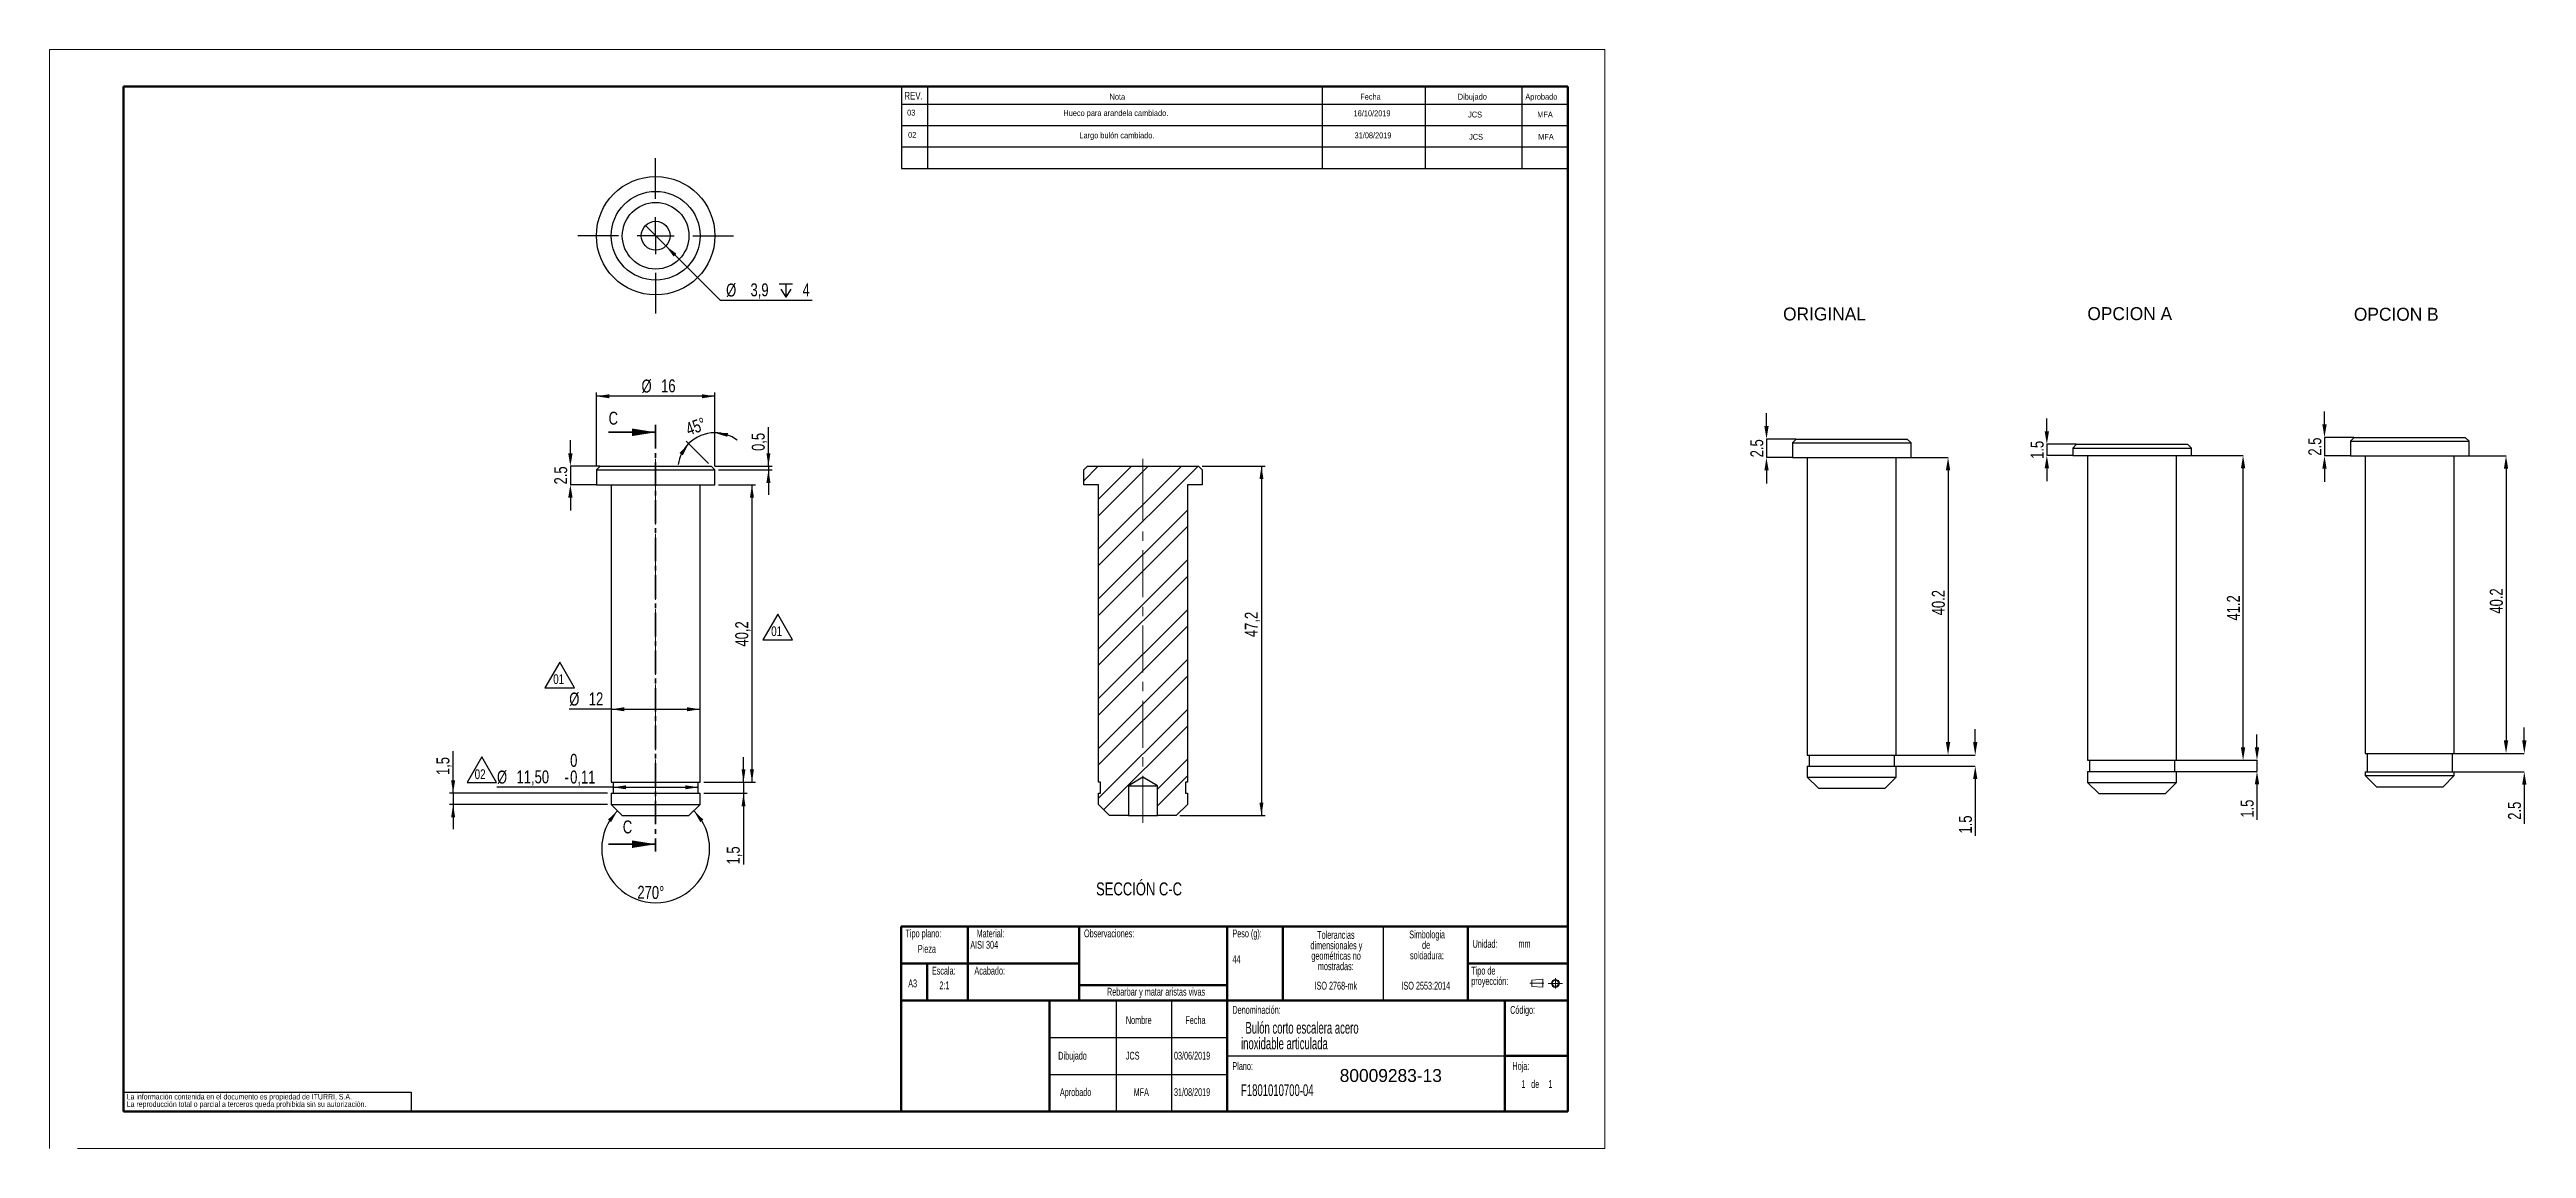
# Model space of a CAD drawing. Header units: millimetres. Extents: x 0 to 2826, y 0 to 813.
# Drawn here: x 0 to 669, y 0 to 297 of the extents above.
import ezdxf

# ---------------------------------------------------------------- set-up
doc = ezdxf.new("R2010")
doc.units = ezdxf.units.MM
doc.header["$PDSIZE"] = -1
doc.linetypes.add('CENTER', pattern=[10.16, 6.35, -1.27, 1.27, -1.27])
doc.linetypes.add('CENTERX2', pattern=[20.32, 12.7, -2.54, 2.54, -2.54])
doc.layers.add('FORMATO', color=7, linetype='Continuous')
doc.layers.add('SLD-0', color=179, linetype='Continuous')
doc.styles.add('SLDTEXTSTYLE0', font='TXT', dxfattribs={"width": 0.75})
doc.styles.add('SLDTEXTSTYLE1', font='TXT', dxfattribs={"width": 0.605})
doc.dimstyles.new('SLDDIMSTYLE0', dxfattribs={"dimtxt": 3.5, "dimasz": 3.5, "dimexe": 0, "dimexo": 0.0625, "dimgap": 0.875, "dimtad": 1, "dimdec": 4, "dimlfac": 0.5, "dimzin": 12, "dimdsep": 46, "dimtxsty": 'SLDTEXTSTYLE0', "dimsah": 1, "dimcen": 0.09, "dimazin": 3, "dimtfac": 1, "dimtofl": 0, "dimtmove": 0, "dimatfit": 3, "dimfxl": 1, "dimfrac": 2, "dimtolj": 1, "dimtzin": 12, "dimarcsym": 0})
doc.dimstyles.new('SLDDIMSTYLE1', dxfattribs={"dimtxt": 3.5, "dimasz": 3.5, "dimexe": 0, "dimexo": 0.0625, "dimgap": 0.875, "dimtad": 1, "dimdec": 1, "dimlfac": 0.5, "dimrnd": 1e-09, "dimzin": 12, "dimdsep": 46, "dimtxsty": 'SLDTEXTSTYLE0', "dimsah": 1, "dimcen": 0.09, "dimadec": 0, "dimazin": 3, "dimtfac": 1, "dimtdec": 1, "dimtofl": 0, "dimtmove": 0, "dimatfit": 3, "dimfxl": 1, "dimfrac": 2, "dimtolj": 1, "dimtzin": 12, "dimarcsym": 0})
doc.dimstyles.new('SLDDIMSTYLE2', dxfattribs={"dimtxt": 3.5, "dimasz": 3.5, "dimexe": 0, "dimexo": 0.0625, "dimgap": 0.875, "dimtad": 1, "dimdec": 1, "dimlfac": 0.5, "dimrnd": 1e-09, "dimdsep": 46, "dimtxsty": 'SLDTEXTSTYLE0', "dimsah": 1, "dimcen": 0.09, "dimadec": 0, "dimazin": 2, "dimtfac": 1, "dimtdec": 1, "dimtmove": 0, "dimatfit": 0, "dimfxl": 1, "dimfrac": 2, "dimtolj": 1, "dimtzin": 12, "dimarcsym": 0})
doc.dimstyles.new('SLDDIMSTYLE3', dxfattribs={"dimtxt": 3.5, "dimasz": 3.5, "dimexe": 0, "dimexo": 0.0625, "dimgap": 0.875, "dimtad": 1, "dimdec": 1, "dimlfac": 0.5, "dimrnd": 1e-09, "dimzin": 12, "dimdsep": 46, "dimtxsty": 'SLDTEXTSTYLE0', "dimsah": 1, "dimcen": 0.09, "dimadec": 0, "dimazin": 3, "dimtfac": 1, "dimtdec": 1, "dimtmove": 0, "dimatfit": 0, "dimfxl": 1, "dimfrac": 2, "dimtolj": 1, "dimtzin": 12, "dimarcsym": 0})
doc.dimstyles.new('SLDDIMSTYLE4', dxfattribs={"dimtxt": 3.5, "dimasz": 3.5, "dimexe": 0, "dimexo": 0.0625, "dimgap": 0.875, "dimtad": 1, "dimlfac": 0.5, "dimrnd": 1e-09, "dimzin": 12, "dimdsep": 46, "dimtxsty": 'SLDTEXTSTYLE0', "dimsah": 1, "dimcen": 0.09, "dimadec": 0, "dimazin": 3, "dimtol": 1, "dimtm": 0.11, "dimtfac": 1, "dimtofl": 0, "dimtmove": 0, "dimatfit": 3, "dimfxl": 1, "dimfrac": 2, "dimtolj": 1, "dimarcsym": 0})
doc.dimstyles.new('SLDDIMSTYLE5', dxfattribs={"dimtxt": 3.5, "dimasz": 3.5, "dimexe": 0, "dimexo": 0.0625, "dimgap": 0.875, "dimtad": 0, "dimtih": 1, "dimtoh": 1, "dimdec": 1, "dimlfac": 0.5, "dimrnd": 1e-09, "dimzin": 12, "dimdsep": 46, "dimtxsty": 'SLDTEXTSTYLE0', "dimblk1": 'NONE', "dimsah": 1, "dimcen": 0, "dimadec": 0, "dimazin": 3, "dimtfac": 1, "dimtdec": 1, "dimtmove": 0, "dimatfit": 3, "dimldrblk": 'NONE', "dimfxl": 1, "dimfrac": 2, "dimtolj": 1, "dimtzin": 12, "dimarcsym": 0})

msp = doc.modelspace()

# ---------------------------------------------------------------- texts
at = {"char_height": 3.5, "attachment_point": 1}
for s, width, insert in [('OPCION A', 38.0470145, (550.26364, 227.36646)), ('ORIGINAL', 38.0470145, (468.10516, 227.2771)), ('OPCION B', 38.0470145, (622.23209, 227.20125)), ('80009283-13', 41.2976985, (348.37901, 21.47971))]:
    msp.add_mtext_dynamic_manual_height_columns(s, width=width, gutter_width=17.5, heights=[0], dxfattribs=dict(at, insert=insert))
at = {"color": 7, "linetype": 'Continuous', "char_height": 3.5, "attachment_point": 1, "style": 'SLDTEXTSTYLE0'}
for insert in [(150.96739, 199.10898), (154.79486, 88.64839)]:
    msp.add_mtext('C', dxfattribs=dict(at, insert=insert))
at = {"layer": 'FORMATO', "style": 'SLDTEXTSTYLE0'}
for s, insert, char_height, attachment_point in [('REV.', (230.8357, 285.55214), 2.116667, 1), ('Nota', (286.22438, 285.02582), 1.5875, 1), ('Fecha', (353.92641, 285.02582), 1.5875, 1), ('Dibujado', (380.26085, 285.02582), 1.5875, 1), ('Aprobado', (398.51007, 285.02582), 1.5875, 1), ('03', (232.68541, 280.74534), 1.5875, 2), ('02', (232.94322, 274.71361), 1.5875, 2), ('Hueco para arandela cambiado.', (287.92843, 280.61506), 1.5875, 2), ('Largo bulón cambiado.', (288.22096, 274.58334), 1.5875, 2), ('16/10/2019', (357.11371, 280.55), 1.5875, 2), ('31/08/2019', (357.37153, 274.57962), 1.5875, 2), ('JCS', (384.92612, 280.22424), 1.5875, 2), ('MFA', (403.82401, 280.22424), 1.5875, 2), ('JCS', (385.18393, 274.19251), 1.5875, 2), ('MFA', (404.08182, 274.19251), 1.5875, 2), ('SECCIÓN C-C', (294.20046, 71.8981), 3.5, 2)]:
    msp.add_mtext(s, dxfattribs=dict(at, insert=insert, char_height=char_height, attachment_point=attachment_point))
at = {"layer": 'SLD-0', "style": 'SLDTEXTSTYLE1'}
for s, insert, char_height, attachment_point in [('Tipo plano:', (231.12929, 59.18086), 2.1166667, 1), ('Tipo plano:', (231.12929, 59.18086), 2.1166667, 1), ('Pieza', (234.47259, 55.0192), 2.116667, 1), ('Pieza', (234.47259, 55.0192), 2.116667, 1), ('AISI 304', (248.63483, 56.10576), 2.116667, 1), ('AISI 304', (248.63483, 56.10576), 2.116667, 1), ('Material:', (250.32967, 59.18086), 2.116667, 1), ('Material:', (250.32967, 59.18086), 2.116667, 1), ('Observaciones:', (279.33862, 59.18086), 2.1166667, 1), ('Observaciones:', (279.33862, 59.18086), 2.1166667, 1), ('Peso (g):', (319.40306, 59.18086), 2.116667, 1), ('Peso (g):', (319.40306, 59.18086), 2.116667, 1), ('Unidad:', (384.24615, 56.37063), 2.116667, 1), ('Unidad:', (384.24615, 56.37063), 2.116667, 1), ('mm', (396.66218, 56.37063), 2.116667, 1), ('mm', (396.66218, 56.37063), 2.116667, 1), ('Escala:', (238.2631, 49.10147), 2.116667, 1), ('Escala:', (238.2631, 49.10147), 2.116667, 1), ('Acabado:', (249.73828, 49.10147), 2.116667, 1), ('Acabado:', (249.73828, 49.10147), 2.116667, 1), ('44', (319.40306, 52.18131), 2.116667, 1), ('44', (319.40306, 52.18131), 2.116667, 1), ('A3', (231.85935, 45.67437), 2.116667, 1), ('A3', (231.85935, 45.67437), 2.116667, 1), ('2:1', (240.29023, 45.13474), 2.116667, 1), ('2:1', (240.29023, 45.13474), 2.116667, 1), ('Rebarbar y matar aristas vivas', (298.78549, 43.42373), 2.1166667, 2), ('Rebarbar y matar aristas vivas', (298.78549, 43.42373), 2.1166667, 2), ('ISO 2768-mk', (347.33661, 45.06002), 2.1166667, 2), ('ISO 2768-mk', (347.33661, 45.06002), 2.1166667, 2), ('ISO 2553:2014', (371.62539, 45.06002), 2.1166667, 2), ('ISO 2553:2014', (371.62539, 45.06002), 2.1166667, 2), ('Nombre', (290.63775, 35.75483), 2.116667, 1), ('Nombre', (290.63775, 35.75483), 2.116667, 1), ('Fecha', (306.70833, 35.75483), 2.116667, 1), ('Fecha', (306.70833, 35.75483), 2.116667, 1), ('Denominación:', (319.40306, 38.51431), 2.1166667, 1), ('Denominación:', (319.40306, 38.51431), 2.1166667, 1), ('Código:', (394.39794, 38.51431), 2.116667, 1), ('Código:', (394.39794, 38.51431), 2.116667, 1), ('Dibujado', (272.37319, 26.14031), 2.116667, 1), ('Dibujado', (272.37319, 26.14031), 2.116667, 1), ('JCS', (290.63775, 26.14031), 2.116667, 1), ('03/06/2019', (303.62865, 26.14031), 2.116667, 1), ('Plano:', (319.40306, 23.33827), 2.116667, 1), ('Plano:', (319.40306, 23.33827), 2.116667, 1), ('Hoja:', (395.01392, 23.33827), 2.116667, 1), ('Hoja:', (395.01392, 23.33827), 2.116667, 1), ('Aprobado', (272.82454, 16.28236), 2.116667, 1), ('Aprobado', (272.82454, 16.28236), 2.116667, 1), ('MFA', (292.73506, 16.28236), 2.116667, 1), ('31/08/2019', (303.62865, 16.28236), 2.116667, 1), ('F1801010700-04', (321.73897, 17.34676), 3.175, 1), ('F1801010700-04', (321.73897, 17.34676), 3.175, 1), ('1', (397.41271, 18.4749), 2.11667, 1), ('1', (397.41271, 18.4749), 2.11667, 1), ('1', (397.41271, 18.4749), 2.11667, 1), ('1', (397.41271, 18.4749), 2.11667, 1), ('de', (400.0775, 18.4749), 2.116667, 1), ('de', (400.0775, 18.4749), 2.116667, 1), ('de', (400.0775, 18.4749), 2.116667, 1), ('de', (400.0775, 18.4749), 2.116667, 1), ('1', (404.7308, 18.4749), 2.11667, 1), ('1', (404.7308, 18.4749), 2.11667, 1), ('1', (404.7308, 18.4749), 2.11667, 1), ('1', (404.7308, 18.4749), 2.11667, 1)]:
    msp.add_mtext(s, dxfattribs=dict(at, insert=insert, char_height=char_height, attachment_point=attachment_point))

# ---------------------------------------------------------------- blocks, each defined once
blk = doc.blocks.new('Bloque3')
at = {"color": 7, "linetype": 'CENTERX2', "lineweight": 18}
for p, q in [((397.92, 130.06), (394.8, 130.06)), ((398.88, 130.02), (402.16, 130.02)), ((400.52, 128.85), (400.52, 131.19))]:
    blk.add_line(p, q, dxfattribs=at)
at = {"color": 7, "linetype": 'Continuous', "lineweight": 18}
for p, q in [((397.68, 130.95), (395.23, 130.77)), ((395.23, 130.77), (395.23, 129.34)), ((397.68, 129.16), (395.23, 129.34)), ((397.68, 130.95), (397.68, 129.16))]:
    blk.add_line(p, q, dxfattribs=at)
for radius in [0.892, 0.713]:
    blk.add_circle((400.52, 130.02), radius, dxfattribs=at)
blk = doc.blocks.new('SW_NOTE_0')
at = {"layer": 'SLD-0', "color": 0, "attachment_point": 2, "style": 'SLDTEXTSTYLE1'}
for s, insert, char_height in [('dimensionales y', (7.54, -0.09), 2.1167), ('Tolerancias', (7.41, 2.73), 2.1167), ('geométricas no', (7.46, -2.92), 2.1167), ('mostradas:', (7.38, -5.74), 2.117)]:
    blk.add_mtext(s, dxfattribs=dict(at, insert=insert, char_height=char_height))
blk = doc.blocks.new('SW_NOTE_1')
at = {"layer": 'SLD-0', "color": 0, "attachment_point": 1, "style": 'SLDTEXTSTYLE1'}
for s, insert, char_height in [('Tipo de', (0, 2.73), 2.117), ('proyección:', (0, -0.09), 2.1167)]:
    blk.add_mtext(s, dxfattribs=dict(at, insert=insert, char_height=char_height))
blk = doc.blocks.new('SW_NOTE_2')
at = {"layer": 'SLD-0', "color": 0, "char_height": 2.117, "attachment_point": 2, "style": 'SLDTEXTSTYLE1'}
for s, insert in [('Simbologia', (7.11, 2.73)), ('de', (6.84, -0.09)), ('soldadura:', (7.06, -2.92))]:
    blk.add_mtext(s, dxfattribs=dict(at, insert=insert))
blk = doc.blocks.new('SW_NOTE_3')
at = {"layer": 'SLD-0', "color": 0, "char_height": 1.5, "attachment_point": 1, "style": 'SLDTEXTSTYLE0'}
for s, insert in [('La información contenida en el documento es propiedad de ITURRI, S.A.', (0, 1.93)), ('La reproducción total o parcial a terceros queda prohibida sin su autorización.', (0, -0.07))]:
    blk.add_mtext(s, dxfattribs=dict(at, insert=insert))
blk = doc.blocks.new('SW_NOTE_4')
at = {"layer": 'SLD-0', "color": 0, "char_height": 3.175, "attachment_point": 1, "style": 'SLDTEXTSTYLE1'}
for s, insert in [('inoxidable articulada', (0, -0.14)), ('Bulón corto escalera acero', (1.19, 4.09))]:
    blk.add_mtext(s, dxfattribs=dict(at, insert=insert))
blk = doc.blocks.new('SW_NOTE_5')
at = {"layer": 'SLD-0', "color": 0, "attachment_point": 2, "style": 'SLDTEXTSTYLE1'}
for s, insert, char_height in [('dimensionales y', (7.54, -0.09), 2.1167), ('Tolerancias', (7.41, 2.73), 2.1167), ('geométricas no', (7.46, -2.92), 2.1167), ('mostradas:', (7.38, -5.74), 2.117)]:
    blk.add_mtext(s, dxfattribs=dict(at, insert=insert, char_height=char_height))
blk = doc.blocks.new('SW_NOTE_6')
at = {"layer": 'SLD-0', "color": 0, "attachment_point": 1, "style": 'SLDTEXTSTYLE1'}
for s, insert, char_height in [('Tipo de', (0, 2.73), 2.117), ('proyección:', (0, -0.09), 2.1167)]:
    blk.add_mtext(s, dxfattribs=dict(at, insert=insert, char_height=char_height))
blk = doc.blocks.new('SW_NOTE_7')
at = {"layer": 'SLD-0', "color": 0, "char_height": 2.117, "attachment_point": 2, "style": 'SLDTEXTSTYLE1'}
for s, insert in [('Simbologia', (7.11, 2.73)), ('de', (6.84, -0.09)), ('soldadura:', (7.06, -2.92))]:
    blk.add_mtext(s, dxfattribs=dict(at, insert=insert))
blk = doc.blocks.new('SW_NOTE_8')
at = {"layer": 'SLD-0', "color": 0, "char_height": 1.5, "attachment_point": 1, "style": 'SLDTEXTSTYLE0'}
for s, insert in [('La información contenida en el documento es propiedad de ITURRI, S.A.', (0, 1.93)), ('La reproducción total o parcial a terceros queda prohibida sin su autorización.', (0, -0.07))]:
    blk.add_mtext(s, dxfattribs=dict(at, insert=insert))
blk = doc.blocks.new('SW_NOTE_9')
at = {"layer": 'SLD-0', "color": 0, "char_height": 3.175, "attachment_point": 1, "style": 'SLDTEXTSTYLE1'}
for s, insert in [('inoxidable articulada', (0, -0.14)), ('Bulón corto escalera acero', (1.19, 4.09))]:
    blk.add_mtext(s, dxfattribs=dict(at, insert=insert))
blk = doc.blocks.new('Simbolo rev2')
at = {"layer": 'FORMATO'}
for p, q in [((201.4, 1620.3), (181.4, 1585.7)), ((221.4, 1585.7), (201.4, 1620.3)), ((181.4, 1585.7), (221.4, 1585.7))]:
    blk.add_line(p, q, dxfattribs=at)
at = {"layer": 'FORMATO', "insert": (191.7, 1603.6), "char_height": 13.23, "attachment_point": 1, "style": 'SLDTEXTSTYLE0'}
blk.add_mtext('02', dxfattribs=at)
blk = doc.blocks.new('Simbolo rev1')
at = {"layer": 'FORMATO'}
for p, q in [((201.4, 1620.3), (181.4, 1585.7)), ((221.4, 1585.7), (201.4, 1620.3)), ((181.4, 1585.7), (221.4, 1585.7))]:
    blk.add_line(p, q, dxfattribs=at)
at = {"layer": 'FORMATO', "insert": (192.6, 1603.9), "char_height": 13.23, "attachment_point": 1, "style": 'SLDTEXTSTYLE0'}
blk.add_mtext('01', dxfattribs=at)
blk = doc.blocks.new('_D')
at = {"layer": 'FORMATO', "color": 52, "transparency": 16777216}
for p, q in [((179.67, 184.39), (179.67, 194.42)), ((177.96, 185.1), (171.87, 191.19))]:
    blk.add_line(p, q, dxfattribs=at)
for start, end in [(135, 171.69229), (90, 135), (53.30771, 90)]:
    blk.add_arc((179.67, 183.39), 10.03, start, end, dxfattribs=at)
for points in [[(172.57, 190.49), (170.11, 187.94), (170.99, 187.32)], [(179.67, 193.42), (183.03, 192.31), (183.21, 193.37)]]:
    blk.add_solid(points, dxfattribs=at)
at = {"layer": 'FORMATO', "color": 52, "transparency": 16777216, "insert": (171.42, 195.88), "char_height": 3.5, "attachment_point": 1, "rotation": 19.83779, "style": 'SLDTEXTSTYLE0'}
blk.add_mtext('45°', dxfattribs=at)
blk = doc.blocks.new('_D_1')
at = {"layer": 'FORMATO', "color": 52, "transparency": 16777216}
for p, q in [((147.67, 184.39), (147.67, 204.29)), ((179.67, 203.29), (147.67, 203.29)), ((179.67, 184.39), (179.67, 204.29))]:
    blk.add_line(p, q, dxfattribs=at)
for points in [[(147.67, 203.29), (151.17, 202.75), (151.17, 203.83)], [(179.67, 203.29), (176.17, 203.83), (176.17, 202.75)]]:
    blk.add_solid(points, dxfattribs=at)
at = {"layer": 'FORMATO', "color": 52, "transparency": 16777216, "char_height": 3.5, "attachment_point": 1, "style": 'SLDTEXTSTYLE0'}
for s, insert in [('%%c', (159.86, 207.8)), ('16', (165.14, 207.86))]:
    blk.add_mtext(s, dxfattribs=dict(at, insert=insert))
blk = doc.blocks.new('_D_2')
at = {"layer": 'FORMATO', "color": 52, "transparency": 16777216}
for p, q in [((194.12, 184.39), (194.12, 194.97)), ((179.67, 184.39), (195.12, 184.39)), ((180.67, 183.39), (195.12, 183.39)), ((194.12, 184.39), (194.12, 183.39)), ((194.12, 183.39), (194.12, 176.66))]:
    blk.add_line(p, q, dxfattribs=at)
for points in [[(194.12, 184.39), (194.66, 187.89), (193.58, 187.89)], [(194.12, 183.39), (193.58, 179.89), (194.66, 179.89)]]:
    blk.add_solid(points, dxfattribs=at)
at = {"layer": 'FORMATO', "color": 52, "transparency": 16777216, "insert": (189.61, 188.51), "char_height": 3.5, "attachment_point": 1, "rotation": 90, "style": 'SLDTEXTSTYLE0'}
blk.add_mtext('0,5', dxfattribs=at)
blk = doc.blocks.new('_D_3')
at = {"layer": 'Defpoints', "color": 0, "transparency": 16777216}
for p in [(148.67, 184.39), (140.64, 179.39), (147.67, 179.39)]:
    blk.add_point(p, dxfattribs=at)
at = {"layer": 'FORMATO', "color": 0, "lineweight": -2, "transparency": 16777216}
for p, q in [((140.64, 187.89), (140.64, 191.39)), ((148.6, 184.39), (140.64, 184.39)), ((140.64, 184.39), (140.64, 179.39)), ((147.6, 179.39), (140.64, 179.39)), ((140.64, 175.89), (140.64, 172.39))]:
    blk.add_line(p, q, dxfattribs=at)
at = {"layer": 'FORMATO', "color": 0, "transparency": 16777216}
for points in [[(140.06, 187.89), (141.23, 187.89), (140.64, 184.39)], [(140.06, 175.89), (141.23, 175.89), (140.64, 179.39)]]:
    blk.add_solid(points, dxfattribs=at)
at = {"layer": 'FORMATO', "color": 0, "transparency": 16777216, "insert": (136.27, 181.89), "char_height": 3.5, "attachment_point": 2, "rotation": 90, "style": 'SLDTEXTSTYLE0'}
blk.add_mtext('\\A1;2.5', dxfattribs=at)
blk = doc.blocks.new('_D_4')
at = {"layer": 'FORMATO', "color": 52, "transparency": 16777216}
for p, q in [((180.67, 179.39), (190.67, 179.39)), ((189.67, 179.39), (189.67, 98.99)), ((176.67, 98.99), (190.67, 98.99))]:
    blk.add_line(p, q, dxfattribs=at)
for points in [[(189.67, 179.39), (189.13, 175.89), (190.21, 175.89)], [(189.67, 98.99), (190.21, 102.49), (189.13, 102.49)]]:
    blk.add_solid(points, dxfattribs=at)
at = {"layer": 'FORMATO', "color": 52, "transparency": 16777216, "insert": (185.16, 135.65), "char_height": 3.5, "attachment_point": 1, "rotation": 90, "style": 'SLDTEXTSTYLE0'}
blk.add_mtext('40,2', dxfattribs=at)
blk = doc.blocks.new('_D_5')
at = {"layer": 'FORMATO', "color": 52, "transparency": 16777216}
for q in [(140.34, 118.7), (175.67, 118.7)]:
    blk.add_line((151.67, 118.7), q, dxfattribs=at)
for points in [[(151.67, 118.7), (155.17, 118.16), (155.17, 119.24)], [(175.67, 118.7), (172.17, 119.24), (172.17, 118.16)]]:
    blk.add_solid(points, dxfattribs=at)
at = {"layer": 'FORMATO', "color": 52, "transparency": 16777216, "char_height": 3.5, "attachment_point": 1, "style": 'SLDTEXTSTYLE0'}
for s, insert in [('%%c', (140.34, 123.21)), ('12', (145.62, 123.26))]:
    blk.add_mtext(s, dxfattribs=dict(at, insert=insert))
blk = doc.blocks.new('_D_6')
at = {"layer": 'FORMATO', "color": 52, "transparency": 16777216}
for p, q in [((187.39, 98.99), (187.39, 105.73)), ((176.67, 98.99), (188.39, 98.99)), ((176.67, 95.99), (188.39, 95.99)), ((187.39, 98.99), (187.39, 95.99)), ((187.39, 95.99), (187.39, 76.76))]:
    blk.add_line(p, q, dxfattribs=at)
for points in [[(187.39, 98.99), (187.93, 102.49), (186.86, 102.49)], [(187.39, 95.99), (186.86, 92.49), (187.93, 92.49)]]:
    blk.add_solid(points, dxfattribs=at)
at = {"layer": 'FORMATO', "color": 52, "transparency": 16777216, "insert": (182.88, 76.76), "char_height": 3.5, "attachment_point": 1, "rotation": 90, "style": 'SLDTEXTSTYLE0'}
blk.add_mtext('1,5', dxfattribs=at)
blk = doc.blocks.new('_D_7')
at = {"layer": 'FORMATO', "color": 52, "transparency": 16777216}
for q in [(120.82, 97.61), (175.17, 97.61)]:
    blk.add_line((152.17, 97.61), q, dxfattribs=at)
for points in [[(152.17, 97.61), (155.67, 97.08), (155.67, 98.15)], [(175.17, 97.61), (171.67, 98.15), (171.67, 97.08)]]:
    blk.add_solid(points, dxfattribs=at)
at = {"layer": 'FORMATO', "color": 52, "transparency": 16777216, "char_height": 3.5, "attachment_point": 1, "style": 'SLDTEXTSTYLE0'}
for s, insert in [('%%c', (120.82, 102.13)), ('11,50', (126.1, 102.18)), ('0', (140.58, 106.65)), ('0,11', (140.58, 102.13)), ('-', (139.03, 102.13))]:
    blk.add_mtext(s, dxfattribs=dict(at, insert=insert))
blk = doc.blocks.new('_D_8')
at = {"layer": 'FORMATO', "color": 52, "transparency": 16777216}
for p, q in [((108.98, 95.99), (108.98, 107.38)), ((150.67, 95.99), (107.98, 95.99)), ((108.98, 95.99), (108.98, 92.99)), ((150.67, 92.99), (107.98, 92.99)), ((108.98, 92.99), (108.98, 86.26))]:
    blk.add_line(p, q, dxfattribs=at)
for points in [[(108.98, 95.99), (109.52, 99.49), (108.44, 99.49)], [(108.98, 92.99), (108.44, 89.49), (109.52, 89.49)]]:
    blk.add_solid(points, dxfattribs=at)
at = {"layer": 'FORMATO', "color": 52, "transparency": 16777216, "insert": (104.47, 100.91), "char_height": 3.5, "attachment_point": 1, "rotation": 90, "style": 'SLDTEXTSTYLE0'}
blk.add_mtext('1,5', dxfattribs=at)
blk = doc.blocks.new('_D_9')
at = {"layer": 'FORMATO', "color": 52, "transparency": 16777216}
blk.add_arc((163.67, 80.99), 14.57, 135, 45, dxfattribs=at)
for points in [[(153.37, 91.3), (150.78, 88.88), (151.62, 88.21)], [(173.97, 91.3), (175.71, 88.21), (176.56, 88.88)]]:
    blk.add_solid(points, dxfattribs=at)
at = {"layer": 'FORMATO', "color": 52, "transparency": 16777216, "insert": (158.75, 70.99), "char_height": 3.5, "attachment_point": 1, "rotation": 359.38789, "style": 'SLDTEXTSTYLE0'}
blk.add_mtext('270°', dxfattribs=at)
blk = doc.blocks.new('_D_10')
at = {"layer": 'FORMATO', "color": 52, "transparency": 16777216}
for p, q in [((311.25, 184.39), (328.25, 184.39)), ((327.25, 184.39), (327.25, 89.99)), ((305.25, 89.99), (328.25, 89.99))]:
    blk.add_line(p, q, dxfattribs=at)
for points in [[(327.25, 184.39), (326.71, 180.89), (327.79, 180.89)], [(327.25, 89.99), (327.79, 93.49), (326.71, 93.49)]]:
    blk.add_solid(points, dxfattribs=at)
at = {"layer": 'FORMATO', "color": 52, "transparency": 16777216, "insert": (322.74, 138.2), "char_height": 3.5, "attachment_point": 1, "rotation": 90, "style": 'SLDTEXTSTYLE0'}
blk.add_mtext('47,2', dxfattribs=at)
blk = doc.blocks.new('SW_SYMBOL_HOLE_DEPTH')
at = {"layer": 'FORMATO', "color": 0}
for p, q in [((0, 875), (800, 875)), ((100, 555), (400, 75)), ((400, 875), (400, 75)), ((700, 555), (400, 75))]:
    blk.add_line(p, q, dxfattribs=at)
blk = doc.blocks.new('_D_11')
at = {"layer": 'FORMATO', "transparency": 16777216}
for p, q in [((160.91, 249.42), (166.43, 243.91)), ((166.43, 243.91), (181.1, 229.23)), ((181.1, 229.23), (205.9, 229.23))]:
    blk.add_line(p, q, dxfattribs=at)
blk.add_solid([(166.43, 243.91), (168.52, 241.05), (169.28, 241.81)], dxfattribs=at)
at = {"layer": 'FORMATO', "transparency": 16777216, "xscale": 0.004470703125, "yscale": 0.004470703125, "zscale": 0.004470703125}
blk.add_blockref('SW_SYMBOL_HOLE_DEPTH', (197.02, 229.72), dxfattribs=at)
at = {"layer": 'FORMATO', "transparency": 16777216, "char_height": 3.5, "attachment_point": 1, "style": 'SLDTEXTSTYLE0'}
for s, insert in [('%%c', (182.69, 233.74)), ('3,9', (189.28, 233.8)), ('4', (203.33, 233.8))]:
    blk.add_mtext(s, dxfattribs=dict(at, insert=insert))
blk = doc.blocks.new('_NONE')
blk = doc.blocks.new('SW_CENTERMARKSYMBOL_0')
at = {"layer": 'FORMATO', "color": 0}
for p, q in [((0, 10), (0, 21)), ((-10, 0), (-21, 0)), ((0, 0), (-5, 0)), ((0, 0), (0, 5)), ((0, 0), (0, -5)), ((0, 0), (5, 0)), ((10, 0), (21, 0)), ((0, -10), (0, -21))]:
    blk.add_line(p, q, dxfattribs=at)
blk = doc.blocks.new('*D33')
at = {"layer": 'Defpoints', "color": 0, "transparency": 16777216}
for p in [(539.32, 187.3), (546.34, 187.3), (547.34, 190.3)]:
    blk.add_point(p, dxfattribs=at)
at = {"layer": 'FORMATO', "color": 0, "lineweight": -2, "transparency": 16777216}
for p, q in [((539.32, 193.8), (539.32, 197.3)), ((547.28, 190.3), (539.32, 190.3)), ((539.32, 190.3), (539.32, 187.3)), ((546.28, 187.3), (539.32, 187.3)), ((539.32, 183.8), (539.32, 180.3))]:
    blk.add_line(p, q, dxfattribs=at)
at = {"layer": 'FORMATO', "color": 0, "transparency": 16777216}
for points in [[(538.74, 193.8), (539.91, 193.8), (539.32, 190.3)], [(538.74, 183.8), (539.91, 183.8), (539.32, 187.3)]]:
    blk.add_solid(points, dxfattribs=at)
at = {"layer": 'FORMATO', "color": 0, "transparency": 16777216, "insert": (534.95, 188.8), "char_height": 3.5, "attachment_point": 2, "rotation": 90, "style": 'SLDTEXTSTYLE0'}
blk.add_mtext('\\A1;1.5', dxfattribs=at)
blk = doc.blocks.new('*D42')
at = {"layer": 'Defpoints', "color": 0, "transparency": 16777216}
for p in [(574.34, 187.3), (592.31, 187.3), (574.34, 104.9)]:
    blk.add_point(p, dxfattribs=at)
at = {"layer": 'FORMATO', "color": 0, "lineweight": -2, "transparency": 16777216}
for p, q in [((574.41, 187.3), (592.31, 187.3)), ((592.31, 108.4), (592.31, 183.8)), ((574.41, 104.9), (592.31, 104.9))]:
    blk.add_line(p, q, dxfattribs=at)
at = {"layer": 'FORMATO', "color": 0, "transparency": 16777216}
for points in [[(591.73, 183.8), (592.89, 183.8), (592.31, 187.3)], [(591.73, 108.4), (592.89, 108.4), (592.31, 104.9)]]:
    blk.add_solid(points, dxfattribs=at)
at = {"layer": 'FORMATO', "color": 0, "transparency": 16777216, "insert": (589.69, 146.1), "char_height": 3.5, "attachment_point": 5, "rotation": 90, "style": 'SLDTEXTSTYLE0'}
blk.add_mtext('\\A1;41.2', dxfattribs=at)
blk = doc.blocks.new('*D47')
at = {"layer": 'Defpoints', "color": 0, "transparency": 16777216}
for p in [(471.65, 191.73), (463.62, 186.73), (470.65, 186.73)]:
    blk.add_point(p, dxfattribs=at)
at = {"layer": 'FORMATO', "color": 0, "lineweight": -2, "transparency": 16777216}
for p, q in [((463.62, 195.23), (463.62, 198.73)), ((471.58, 191.73), (463.62, 191.73)), ((463.62, 191.73), (463.62, 186.73)), ((470.58, 186.73), (463.62, 186.73)), ((463.62, 183.23), (463.62, 179.73))]:
    blk.add_line(p, q, dxfattribs=at)
at = {"layer": 'FORMATO', "color": 0, "transparency": 16777216}
for points in [[(463.04, 195.23), (464.21, 195.23), (463.62, 191.73)], [(463.04, 183.23), (464.21, 183.23), (463.62, 186.73)]]:
    blk.add_solid(points, dxfattribs=at)
at = {"layer": 'FORMATO', "color": 0, "transparency": 16777216, "insert": (459.25, 189.23), "char_height": 3.5, "attachment_point": 2, "rotation": 90, "style": 'SLDTEXTSTYLE0'}
blk.add_mtext('\\A1;2.5', dxfattribs=at)
blk = doc.blocks.new('*D48')
at = {"layer": 'Defpoints', "color": 0, "transparency": 16777216}
for p in [(502.65, 186.73), (498.65, 106.33), (512.65, 106.33)]:
    blk.add_point(p, dxfattribs=at)
at = {"layer": 'FORMATO', "color": 0, "lineweight": -2, "transparency": 16777216}
for p, q in [((502.71, 186.73), (512.65, 186.73)), ((512.65, 183.23), (512.65, 109.83)), ((498.71, 106.33), (512.65, 106.33))]:
    blk.add_line(p, q, dxfattribs=at)
at = {"layer": 'FORMATO', "color": 0, "transparency": 16777216}
for points in [[(512.06, 183.23), (513.23, 183.23), (512.65, 186.73)], [(512.06, 109.83), (513.23, 109.83), (512.65, 106.33)]]:
    blk.add_solid(points, dxfattribs=at)
at = {"layer": 'FORMATO', "color": 0, "transparency": 16777216, "insert": (508.27, 147.51), "char_height": 3.5, "attachment_point": 2, "rotation": 90, "style": 'SLDTEXTSTYLE0'}
blk.add_mtext('\\A1;40.2', dxfattribs=at)
blk = doc.blocks.new('*D56')
at = {"layer": 'Defpoints', "color": 0, "transparency": 16777216}
for p in [(622.32, 192.18), (614.29, 187.18), (621.32, 187.18)]:
    blk.add_point(p, dxfattribs=at)
at = {"layer": 'FORMATO', "color": 0, "lineweight": -2, "transparency": 16777216}
for p, q in [((614.29, 195.68), (614.29, 199.18)), ((622.25, 192.18), (614.29, 192.18)), ((614.29, 192.18), (614.29, 187.18)), ((621.25, 187.18), (614.29, 187.18)), ((614.29, 183.68), (614.29, 180.18))]:
    blk.add_line(p, q, dxfattribs=at)
at = {"layer": 'FORMATO', "color": 0, "transparency": 16777216}
for points in [[(613.71, 195.68), (614.88, 195.68), (614.29, 192.18)], [(613.71, 183.68), (614.88, 183.68), (614.29, 187.18)]]:
    blk.add_solid(points, dxfattribs=at)
at = {"layer": 'FORMATO', "color": 0, "transparency": 16777216, "insert": (609.92, 189.68), "char_height": 3.5, "attachment_point": 2, "rotation": 90, "style": 'SLDTEXTSTYLE0'}
blk.add_mtext('\\A1;2.5', dxfattribs=at)
blk = doc.blocks.new('*D57')
at = {"layer": 'Defpoints', "color": 0, "transparency": 16777216}
for p in [(653.32, 187.18), (649.32, 106.78), (663.32, 106.78)]:
    blk.add_point(p, dxfattribs=at)
at = {"layer": 'FORMATO', "color": 0, "lineweight": -2, "transparency": 16777216}
for p, q in [((653.38, 187.18), (663.32, 187.18)), ((663.32, 183.68), (663.32, 110.28)), ((649.38, 106.78), (663.32, 106.78))]:
    blk.add_line(p, q, dxfattribs=at)
at = {"layer": 'FORMATO', "color": 0, "transparency": 16777216}
for points in [[(662.73, 183.68), (663.9, 183.68), (663.32, 187.18)], [(662.73, 110.28), (663.9, 110.28), (663.32, 106.78)]]:
    blk.add_solid(points, dxfattribs=at)
at = {"layer": 'FORMATO', "color": 0, "transparency": 16777216, "insert": (658.94, 147.96), "char_height": 3.5, "attachment_point": 2, "rotation": 90, "style": 'SLDTEXTSTYLE0'}
blk.add_mtext('\\A1;40.2', dxfattribs=at)
blk = doc.blocks.new('*D58')
at = {"layer": 'Defpoints', "color": 0, "transparency": 16777216}
for p in [(498.65, 106.33), (498.65, 103.33), (519.99, 106.33)]:
    blk.add_point(p, dxfattribs=at)
at = {"layer": 'FORMATO', "color": 0, "lineweight": -2, "transparency": 16777216}
for p, q in [((519.99, 109.83), (519.99, 113.33)), ((498.71, 106.33), (519.99, 106.33)), ((498.71, 103.33), (519.99, 103.33)), ((519.99, 99.83), (519.99, 84.5))]:
    blk.add_line(p, q, dxfattribs=at)
at = {"layer": 'FORMATO', "color": 0, "transparency": 16777216}
for points in [[(519.41, 109.83), (520.57, 109.83), (519.99, 106.33)], [(519.41, 99.83), (520.57, 99.83), (519.99, 103.33)]]:
    blk.add_solid(points, dxfattribs=at)
at = {"layer": 'FORMATO', "color": 0, "transparency": 16777216, "insert": (517.36, 87.56), "char_height": 3.5, "attachment_point": 5, "rotation": 90, "style": 'SLDTEXTSTYLE0'}
blk.add_mtext('\\A1;1.5', dxfattribs=at)
blk = doc.blocks.new('*D59')
at = {"layer": 'Defpoints', "color": 0, "transparency": 16777216}
for p in [(649.32, 106.78), (649.32, 101.78), (668.25, 101.78)]:
    blk.add_point(p, dxfattribs=at)
at = {"layer": 'FORMATO', "color": 0, "lineweight": -2, "transparency": 16777216}
for p, q in [((668.25, 110.28), (668.25, 113.78)), ((649.38, 106.78), (668.25, 106.78)), ((649.38, 101.78), (668.25, 101.78)), ((668.25, 98.28), (668.25, 87.78))]:
    blk.add_line(p, q, dxfattribs=at)
at = {"layer": 'FORMATO', "color": 0, "transparency": 16777216}
for points in [[(667.67, 110.28), (668.83, 110.28), (668.25, 106.78)], [(667.67, 98.28), (668.83, 98.28), (668.25, 101.78)]]:
    blk.add_solid(points, dxfattribs=at)
at = {"layer": 'FORMATO', "color": 0, "transparency": 16777216, "insert": (665.62, 91.28), "char_height": 3.5, "attachment_point": 5, "rotation": 90, "style": 'SLDTEXTSTYLE0'}
blk.add_mtext('\\A1;2.5', dxfattribs=at)
blk = doc.blocks.new('*D60')
at = {"layer": 'Defpoints', "color": 0, "transparency": 16777216}
for p in [(574.34, 104.9), (574.34, 101.9), (596.07, 101.9)]:
    blk.add_point(p, dxfattribs=at)
at = {"layer": 'FORMATO', "color": 0, "lineweight": -2, "transparency": 16777216}
for p, q in [((596.07, 108.4), (596.07, 111.9)), ((574.41, 104.9), (596.07, 104.9)), ((574.41, 101.9), (596.07, 101.9)), ((596.07, 104.9), (596.07, 101.9)), ((596.07, 98.4), (596.07, 88.78))]:
    blk.add_line(p, q, dxfattribs=at)
at = {"layer": 'FORMATO', "color": 0, "transparency": 16777216}
for points in [[(595.48, 108.4), (596.65, 108.4), (596.07, 104.9)], [(595.48, 98.4), (596.65, 98.4), (596.07, 101.9)]]:
    blk.add_solid(points, dxfattribs=at)
at = {"layer": 'FORMATO', "color": 0, "transparency": 16777216, "insert": (593.44, 91.84), "char_height": 3.5, "attachment_point": 5, "rotation": 90, "style": 'SLDTEXTSTYLE0'}
blk.add_mtext('\\A1;1.5', dxfattribs=at)

# ---------------------------------------------------------------- dimensions: what is measured, and where the dimension line sits
at = {"layer": 'FORMATO'}
dim = msp.add_diameter_dim_2p(p1=(160.90967, 249.42383), p2=(166.42511, 243.9084), text='<> {\\fGDT;x} 4\\P', dimstyle='SLDDIMSTYLE5', dxfattribs=at)
dim.commit()
dim.dimension.update_dxf_attribs({"geometry": '_D_11', "text_midpoint": (194.29548, 232.03519), "dimtype": 163})
at = {"layer": 'FORMATO', "color": 52}
for base, p1, p2, dimstyle, picture, middle in [((147.66739, 203.29128), (179.66739, 183.39426), (147.66739, 183.39426), 'SLDDIMSTYLE1', '_D_1', (165.08769, 203.29128)), ((175.66739, 118.69823), (151.66739, 98.99426), (175.66739, 98.99426), 'SLDDIMSTYLE1', '_D_5', (145.56206, 118.69823)), ((175.16739, 97.61381), (152.16739, 98.99426), (175.16739, 98.99426), 'SLDDIMSTYLE4', '_D_7', (135.22996, 97.61381))]:
    dim = msp.add_linear_dim(base=base, p1=p1, p2=p2, text='%%c<>', dimstyle=dimstyle, dxfattribs=at)
    dim.commit()
    dim.dimension.update_dxf_attribs({"geometry": picture, "text_midpoint": middle, "dimtype": 160})
for base, line1, line2, picture, middle in [((175.82901, 192.66093), ((179.66739, 179.39426), (179.66739, 183.39426)), ((178.66739, 184.39426), (179.66739, 183.39426)), '_D', (176.26357, 192.82921)), ((163.66739, 95.56242), ((154.66739, 89.99426), (151.66739, 92.99426)), ((172.66739, 89.99426), (175.66739, 92.99426)), '_D_9', (163.51176, 66.42692))]:
    dim = msp.add_angular_dim_2l(base=base, line1=line1, line2=line2, dimstyle='SLDDIMSTYLE0', dxfattribs=at)
    dim.commit()
    dim.dimension.update_dxf_attribs({"geometry": picture, "text_midpoint": middle, "dimtype": 162})
for base, p1, p2, dimstyle, picture, middle, dimtype in [((194.12145, 183.39426), (178.66739, 184.39426), (179.66739, 183.39426), 'SLDDIMSTYLE2', '_D_2', (194.12145, 191.73978), 160), ((463.62239, 186.73403), (471.64531, 191.73403), (470.64531, 186.73403), 'SLDDIMSTYLE3', '*D47', (463.62239, 189.23403), 160), ((539.32187, 187.30103), (547.34479, 190.30103), (546.34479, 187.30103), 'SLDDIMSTYLE3', '*D33', (539.32187, 188.80103), 160), ((614.29308, 187.17678), (622.316, 192.17678), (621.316, 187.17678), 'SLDDIMSTYLE3', '*D56', (614.29308, 189.67678), 160), ((140.64447, 179.39426), (148.66739, 184.39426), (147.66739, 179.39426), 'SLDDIMSTYLE3', '_D_3', (140.64447, 181.89426), 160), ((327.25111, 89.99426), (310.25111, 184.39426), (304.25111, 89.99426), 'SLDDIMSTYLE1', '_D_10', (327.25111, 142.72873), 160), ((512.64531, 106.33403), (502.64531, 186.73403), (498.64531, 106.33403), 'SLDDIMSTYLE1', '*D48', (512.64531, 147.51353), 160), ((663.316, 106.77678), (653.316, 187.17678), (649.316, 106.77678), 'SLDDIMSTYLE1', '*D57', (663.316, 147.95627), 160), ((189.66739, 98.99426), (179.66739, 179.39426), (175.66739, 98.99426), 'SLDDIMSTYLE1', '_D_4', (189.66739, 140.17376), 160), ((108.97969, 92.99426), (151.66739, 95.99426), (151.66739, 92.99426), 'SLDDIMSTYLE3', '_D_8', (108.97969, 104.14723), 160), ((519.98955, 106.33403), (498.64531, 103.33403), (498.64531, 106.33403), 'SLDDIMSTYLE1', '*D58', (519.98955, 87.55891), 161), ((187.39426, 95.99426), (175.66739, 98.99426), (175.66739, 95.99426), 'SLDDIMSTYLE3', '_D_6', (187.39426, 79.99426), 160)]:
    dim = msp.add_linear_dim(base=base, p1=p1, p2=p2, angle=90, dimstyle=dimstyle, dxfattribs=at)
    dim.commit()
    dim.dimension.update_dxf_attribs({"geometry": picture, "text_midpoint": middle, "dimtype": dimtype})
for p1, p2, distance, dimstyle, picture, middle in [((574.34479, 104.90103), (574.34479, 187.30103), -17.96571, 'SLDDIMSTYLE3', '*D42', (589.68549, 146.10103)), ((649.316, 106.77678), (649.316, 101.77678), 18.93261, 'SLDDIMSTYLE1', '*D59', (665.6236, 91.27678)), ((574.34479, 104.90103), (574.34479, 101.90103), 21.72037, 'SLDDIMSTYLE3', '*D60', (593.44016, 91.83853))]:
    dim = msp.add_aligned_dim(p1=p1, p2=p2, distance=distance, dimstyle=dimstyle, dxfattribs=at)
    dim.commit()
    dim.dimension.update_dxf_attribs({"geometry": picture, "text_midpoint": middle})

# ---------------------------------------------------------------- hatches: boundary and pattern name
at = {"linetype": 'Continuous', "lineweight": 18}
h = msp.add_hatch(dxfattribs=at)
h.set_pattern_fill('ANSI32', angle=3e-322, style=0)
h.paths.add_polyline_path([(311.25111, 183.39426), (310.25111, 184.39426), (280.25111, 184.39426), (279.25111, 183.39426), (279.25111, 179.39426), (283.25111, 179.39426), (283.25111, 98.99426), (283.75111, 98.99426), (283.75111, 95.99426), (283.25111, 95.99426), (283.25111, 92.99426), (286.25111, 89.99426), (291.35111, 89.99426), (291.35111, 97.99426), (295.25111, 100.33761), (299.15111, 97.99426), (299.15111, 89.99426), (304.25111, 89.99426), (307.25111, 92.99426), (307.25111, 95.99426), (306.75111, 95.99426), (306.75111, 98.99426), (307.25111, 98.99426), (307.25111, 179.39426), (311.25111, 179.39426)], flags=0)

# ---------------------------------------------------------------- linework, layer by layer
at = {"color": 7, "linetype": 'Continuous', "lineweight": 18}
for p, q in [((0, 297), (420, 297)), ((0, 297), (0, -0.00135)), ((420, 297), (420, 0)), ((7.53062, 0), (420, 0))]:
    msp.add_line(p, q, dxfattribs=at)
at = {"color": 7, "linetype": 'Continuous', "lineweight": 50}
for p, q in [((410, 287), (20, 287)), ((20, 10), (20, 287)), ((410, 10), (410, 287)), ((230, 60), (410, 60)), ((230, 60), (230, 10)), ((20, 10), (410, 10))]:
    msp.add_line(p, q, dxfattribs=at)
at = {"color": 7, "linetype": 'CENTER', "lineweight": 35}
msp.add_line((163.66739, 195.55426), (163.66739, 80.23426), dxfattribs=at)
at = {"color": 7, "linetype": 'Continuous', "lineweight": 35}
for p, q in [((150.96739, 193.55426), (163.66739, 193.55426)), ((150.96739, 82.23426), (163.66739, 82.23426))]:
    msp.add_line(p, q, dxfattribs=at)
at = {"color": 7, "linetype": 'Continuous', "lineweight": 25}
for p, q in [((471.64531, 191.73403), (470.64531, 190.73403)), ((470.64531, 190.73403), (470.64531, 186.73403)), ((470.64531, 190.73403), (502.64531, 190.73403)), ((471.64531, 191.73403), (501.64531, 191.73403)), ((502.64531, 190.73403), (501.64531, 191.73403)), ((502.64531, 186.73403), (502.64531, 190.73403)), ((547.34479, 190.30103), (546.34479, 189.30103)), ((546.34479, 189.30103), (546.34479, 187.30103)), ((546.34479, 189.30103), (578.34479, 189.30103)), ((546.34479, 187.30103), (578.34479, 187.30103)), ((547.34479, 190.30103), (577.34479, 190.30103)), ((550.34479, 187.30103), (550.34479, 104.90103)), ((574.34479, 104.90103), (574.34479, 187.30103)), ((578.34479, 189.30103), (577.34479, 190.30103)), ((578.34479, 187.30103), (578.34479, 189.30103)), ((622.316, 192.17678), (621.316, 191.17678)), ((621.316, 191.17678), (621.316, 187.17678)), ((621.316, 191.17678), (653.316, 191.17678)), ((622.316, 192.17678), (652.316, 192.17678)), ((653.316, 191.17678), (652.316, 192.17678)), ((653.316, 187.17678), (653.316, 191.17678)), ((148.66739, 184.39426), (147.66739, 183.39426)), ((147.66739, 183.39426), (147.66739, 179.39426)), ((147.66739, 183.39426), (179.66739, 183.39426)), ((148.66739, 184.39426), (178.66739, 184.39426)), ((179.66739, 183.39426), (178.66739, 184.39426)), ((179.66739, 179.39426), (179.66739, 183.39426)), ((279.25111, 183.39426), (280.25111, 184.39426)), ((279.25111, 179.39426), (279.25111, 183.39426)), ((280.25111, 184.39426), (310.25111, 184.39426)), ((310.25111, 184.39426), (311.25111, 183.39426)), ((311.25111, 183.39426), (311.25111, 179.39426)), ((470.64531, 186.73403), (502.64531, 186.73403)), ((474.64531, 186.73403), (474.64531, 106.33403)), ((498.64531, 106.33403), (498.64531, 186.73403)), ((621.316, 187.17678), (653.316, 187.17678)), ((625.316, 187.17678), (625.316, 106.77678)), ((649.316, 106.77678), (649.316, 187.17678)), ((147.66739, 179.39426), (179.66739, 179.39426)), ((151.66739, 179.39426), (151.66739, 98.99426)), ((175.66739, 98.99426), (175.66739, 179.39426)), ((283.25111, 179.39426), (279.25111, 179.39426)), ((283.25111, 98.99426), (283.25111, 179.39426)), ((311.25111, 179.39426), (307.25111, 179.39426)), ((307.25111, 179.39426), (307.25111, 98.99426)), ((295.25111, 100.33761), (291.35111, 97.99426)), ((299.15111, 97.99426), (295.25111, 100.33761)), ((474.64531, 106.33403), (498.64531, 106.33403)), ((474.64531, 103.33403), (474.64531, 100.33403)), ((474.64531, 103.33403), (498.64531, 103.33403)), ((474.64531, 100.33403), (477.64531, 97.33403)), ((474.64531, 100.33403), (498.64531, 100.33403)), ((475.14531, 106.33403), (475.14531, 103.33403)), ((495.64531, 97.33403), (498.64531, 100.33403)), ((498.14531, 103.33403), (498.14531, 106.33403)), ((498.64531, 100.33403), (498.64531, 103.33403)), ((550.34479, 104.90103), (574.34479, 104.90103)), ((550.34479, 101.90103), (550.34479, 98.90103)), ((550.34479, 101.90103), (574.34479, 101.90103)), ((550.84479, 104.90103), (550.84479, 101.90103)), ((573.84479, 101.90103), (573.84479, 104.90103)), ((574.34479, 98.90103), (574.34479, 101.90103)), ((625.316, 106.77678), (649.316, 106.77678)), ((625.316, 101.77678), (625.316, 100.77678)), ((625.316, 101.77678), (649.316, 101.77678)), ((625.316, 100.77678), (628.316, 97.77678)), ((625.316, 100.77678), (649.316, 100.77678)), ((625.816, 106.77678), (625.816, 101.77678)), ((646.316, 97.77678), (649.316, 100.77678)), ((648.816, 101.77678), (648.816, 106.77678)), ((649.316, 100.77678), (649.316, 101.77678)), ((151.66739, 98.99426), (175.66739, 98.99426)), ((151.66739, 95.99426), (151.66739, 92.99426)), ((151.66739, 95.99426), (175.66739, 95.99426)), ((152.16739, 98.99426), (152.16739, 95.99426)), ((175.16739, 95.99426), (175.16739, 98.99426)), ((175.66739, 92.99426), (175.66739, 95.99426)), ((283.75111, 98.99426), (283.25111, 98.99426)), ((283.25111, 92.99426), (283.25111, 95.99426)), ((283.25111, 95.99426), (283.75111, 95.99426)), ((283.75111, 95.99426), (283.75111, 98.99426)), ((291.35111, 97.99426), (291.35111, 89.99426)), ((291.35111, 97.99426), (299.15111, 97.99426)), ((299.15111, 89.99426), (299.15111, 97.99426)), ((307.25111, 98.99426), (306.75111, 98.99426)), ((306.75111, 98.99426), (306.75111, 95.99426)), ((306.75111, 95.99426), (307.25111, 95.99426)), ((307.25111, 95.99426), (307.25111, 92.99426)), ((477.64531, 97.33403), (495.64531, 97.33403)), ((550.34479, 98.90103), (553.34479, 95.90103)), ((550.34479, 98.90103), (574.34479, 98.90103)), ((553.34479, 95.90103), (571.34479, 95.90103)), ((571.34479, 95.90103), (574.34479, 98.90103)), ((628.316, 97.77678), (646.316, 97.77678)), ((151.66739, 92.99426), (154.66739, 89.99426)), ((151.66739, 92.99426), (175.66739, 92.99426)), ((154.66739, 89.99426), (172.66739, 89.99426)), ((172.66739, 89.99426), (175.66739, 92.99426)), ((286.25111, 89.99426), (283.25111, 92.99426)), ((291.35111, 89.99426), (286.25111, 89.99426)), ((291.35111, 89.99426), (299.15111, 89.99426)), ((304.25111, 89.99426), (299.15111, 89.99426)), ((307.25111, 92.99426), (304.25111, 89.99426))]:
    msp.add_line(p, q, dxfattribs=at)
for radius in [16, 12, 9, 3.9]:
    msp.add_circle((163.66739, 246.66611), radius, dxfattribs=at)
at = {"color": 7, "linetype": 'Continuous', "lineweight": 35}
for points in [[(163.66739, 193.55426), (157.31739, 194.57026), (157.31739, 192.53826)], [(163.66739, 82.23426), (157.31739, 83.25026), (157.31739, 81.21826)]]:
    msp.add_solid(points, dxfattribs=at)
at = {"layer": 'FORMATO'}
for p, q in [((230.09147, 287), (410, 287)), ((230.09147, 287), (230.09147, 264.86559)), ((230.09147, 282.26559), (410, 282.26559)), ((237.03357, 287), (237.03357, 264.86559)), ((343.65705, 287), (343.65705, 264.86559)), ((371.46224, 287), (371.46224, 264.86559)), ((397.51274, 287), (397.51274, 264.86559)), ((410, 287), (410, 264.86559)), ((230.09147, 276.46559), (410, 276.46559)), ((230.09147, 270.66559), (410, 270.66559)), ((230.09147, 264.86559), (410, 264.86559))]:
    msp.add_line(p, q, dxfattribs=at)
at = {"layer": 'FORMATO', "color": 52, "linetype": 'CENTERX2', "lineweight": 18}
for p, q in [((163.66739, 186.39426), (163.66739, 87.99426)), ((295.25111, 183.39426), (295.25111, 186.39426)), ((295.25111, 179.39426), (295.25111, 183.39426)), ((295.25111, 87.99426), (295.25111, 179.39426))]:
    msp.add_line(p, q, dxfattribs=at)
at = {"layer": 'SLD-0', "lineweight": 50}
for p, q in [((248, 60), (248, 40)), ((278, 60), (278, 40)), ((318, 60), (318, 40)), ((333, 60), (333, 40)), ((383, 60), (383, 40)), ((230, 50), (248, 50)), ((237, 50), (237, 40)), ((248, 50), (278, 50)), ((383, 50), (410, 50)), ((278, 44.15793), (318, 44.15793)), ((230, 40), (410, 40)), ((270, 40), (270, 10)), ((318, 40), (318, 10)), ((393, 40), (393, 10)), ((393, 25), (410, 25))]:
    msp.add_line(p, q, dxfattribs=at)
at = {"layer": 'SLD-0'}
for p, q in [((360.08171, 60), (360.08171, 40)), ((288, 40), (288, 10)), ((303, 40), (303, 10)), ((270, 30), (318, 30)), ((318, 25), (393, 25)), ((20.00222, 15.24515), (97.62867, 15.24515)), ((97.62867, 15.24515), (97.62867, 10)), ((270, 20), (318, 20))]:
    msp.add_line(p, q, dxfattribs=at)

# ---------------------------------------------------------------- block references
at = {"color": 7, "linetype": 'Continuous'}
for name, p, xscale, yscale, zscale in [('Simbolo rev2', (76.44995, -218.24371), 0.2, 0.2, 0.2), ('Bloque3', (-74.01076, -111.40755), 1.2, 1.2, 1.2), ('Bloque3', (-74.01076, -111.40755), 1.2, 1.2, 1.2)]:
    msp.add_blockref(name, p, dxfattribs=dict(at, xscale=xscale, yscale=yscale, zscale=zscale))
at = {"layer": 'FORMATO', "color": 52}
msp.add_blockref('SW_CENTERMARKSYMBOL_0', (163.66739, 246.66611), dxfattribs=at)
at = {"layer": 'FORMATO', "xscale": 0.2, "yscale": 0.2, "zscale": 0.2}
for p in [(156.34277, -179.66305), (97.48556, -192.60982)]:
    msp.add_blockref('Simbolo rev1', p, dxfattribs=at)
at = {"layer": 'SLD-0'}
for name, p in [('SW_NOTE_0', (339.94542, 56.05598)), ('SW_NOTE_5', (339.94542, 56.05598)), ('SW_NOTE_2', (364.87312, 56.16554)), ('SW_NOTE_7', (364.87312, 56.16554)), ('SW_NOTE_1', (383.914, 46.39095)), ('SW_NOTE_6', (383.914, 46.39095)), ('SW_NOTE_4', (321.73897, 30.12454)), ('SW_NOTE_9', (321.73897, 30.12454)), ('SW_NOTE_3', (20.83783, 12.8192)), ('SW_NOTE_8', (20.83783, 12.8192))]:
    msp.add_blockref(name, p, dxfattribs=at)

msp.set_redraw_order([(e.dxf.handle, doc.entitydb.next_handle()) for e in msp.query("TEXT MTEXT ATTDEF DIMENSION ARC_DIMENSION")])  # texts and dimensions are drawn at this point

doc.saveas('drawing.dxf')
